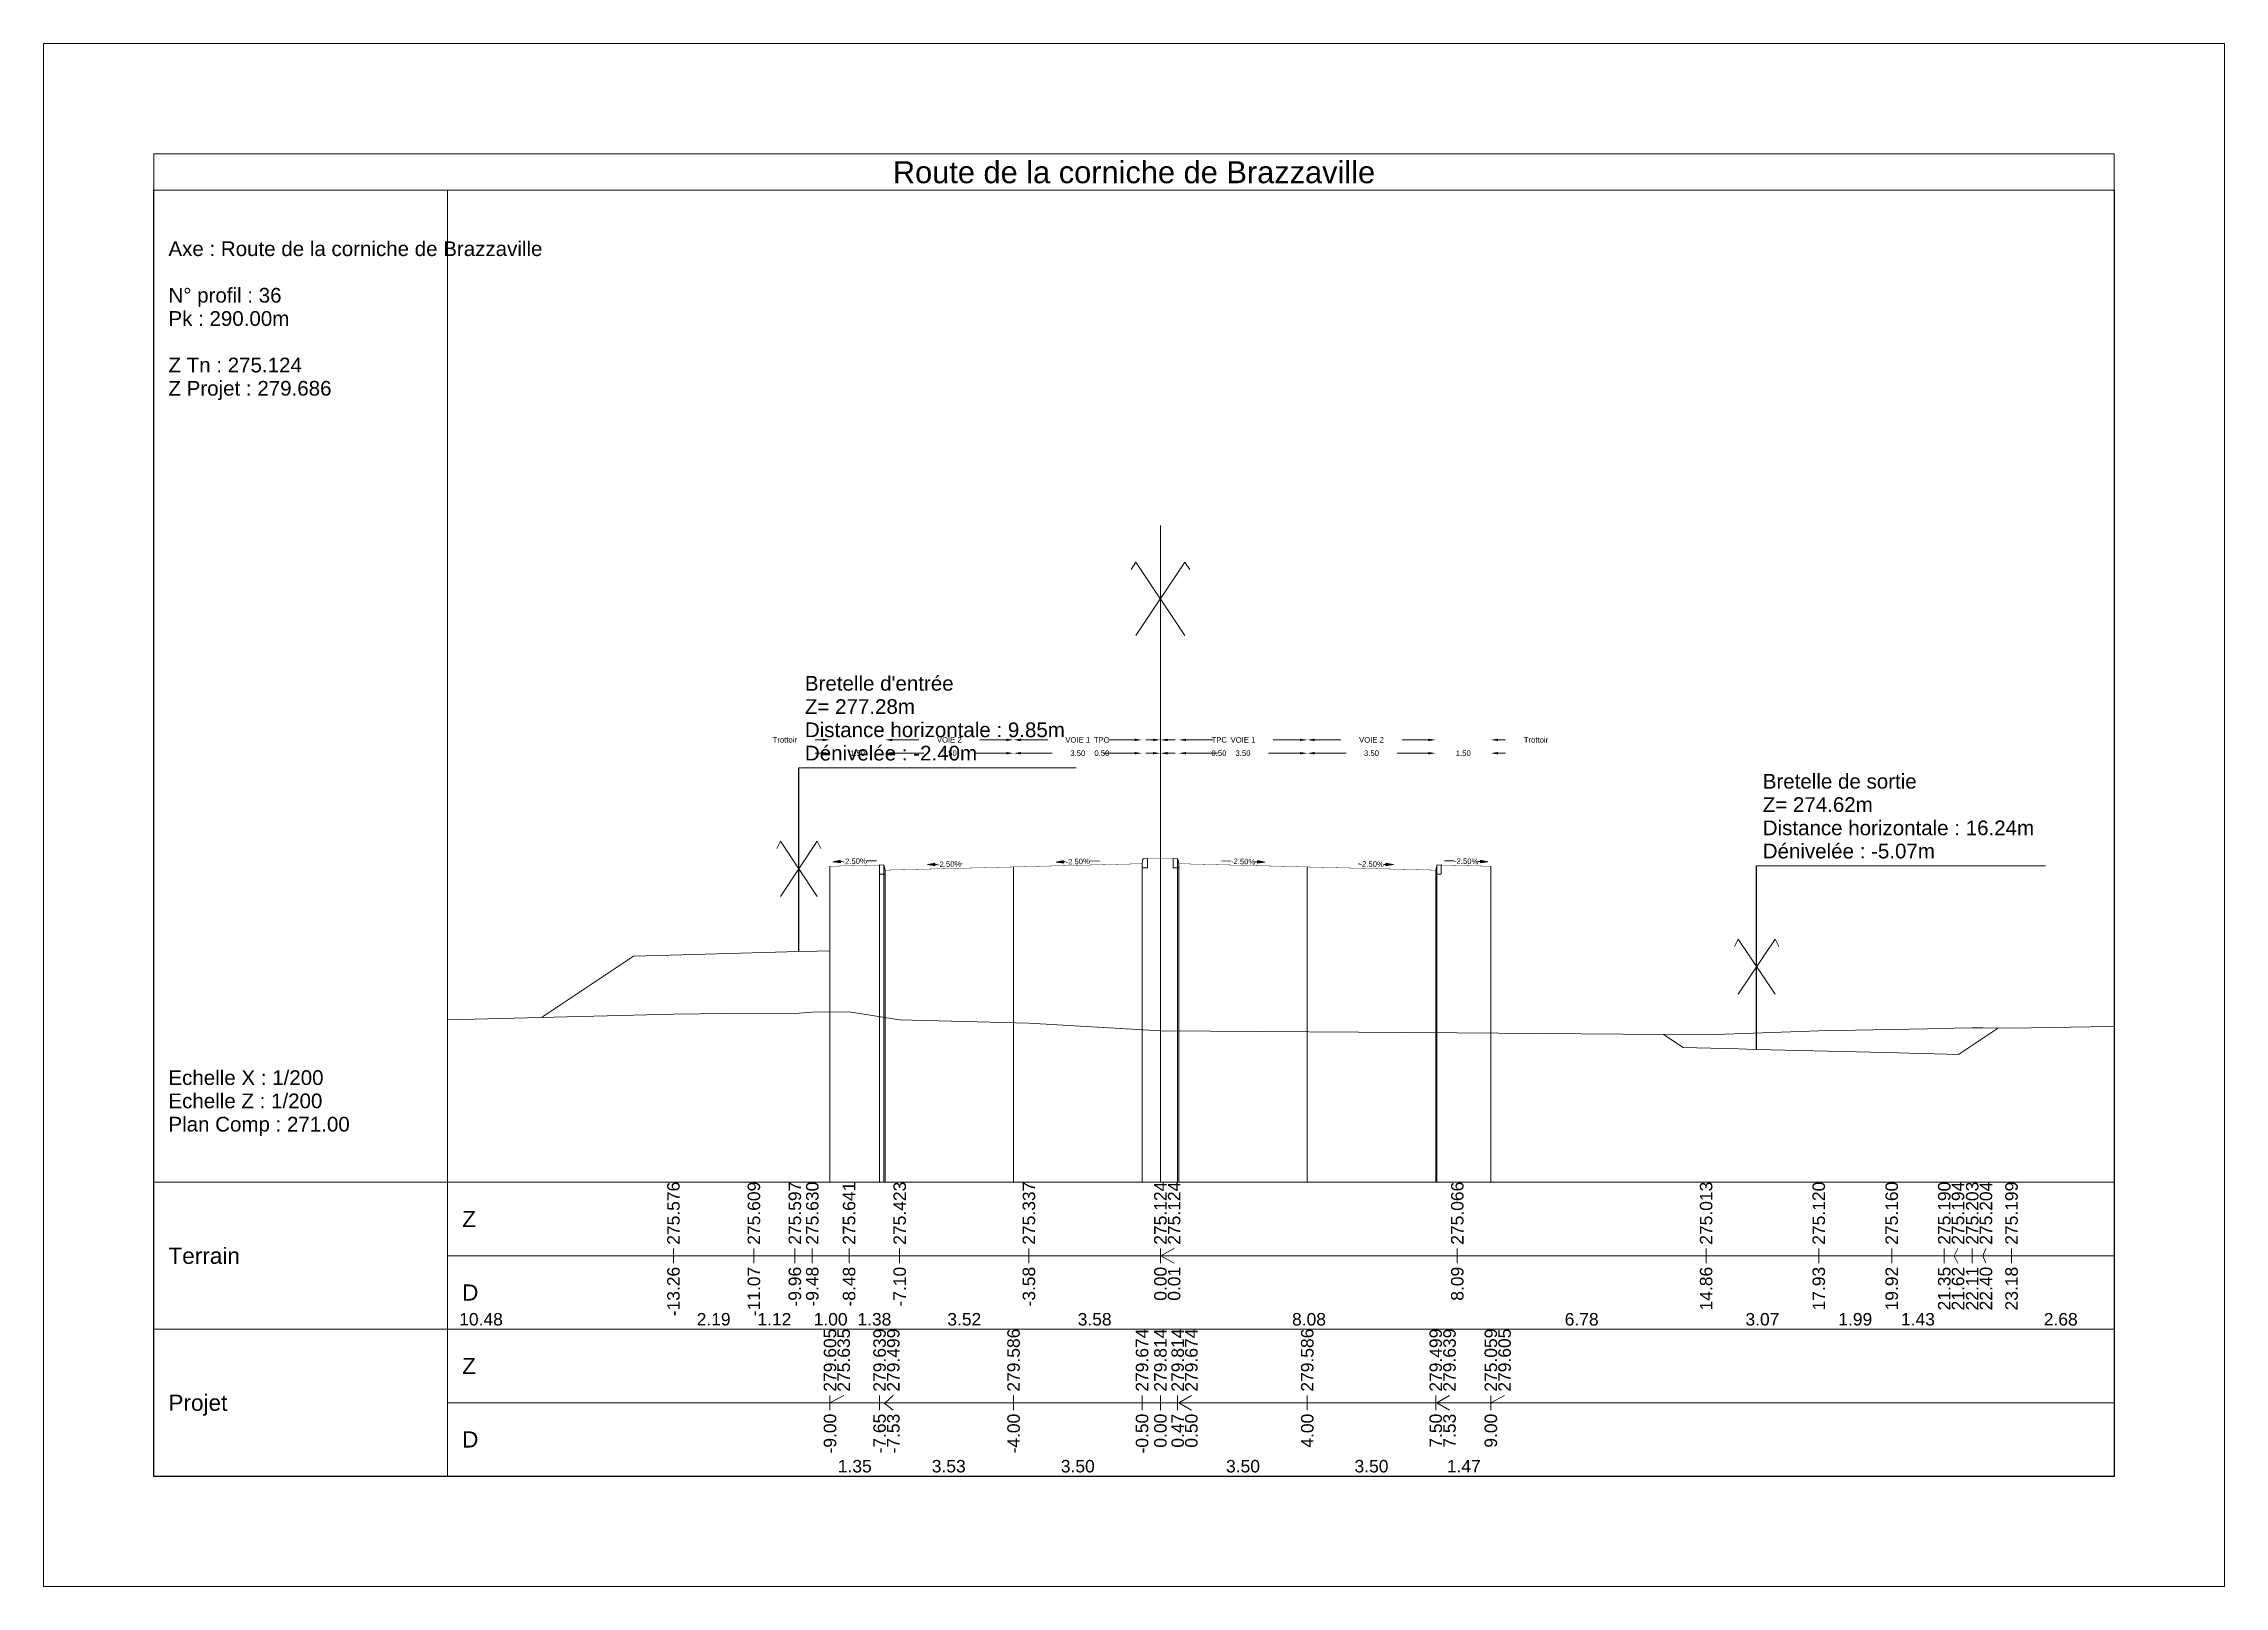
# Model space of a CAD drawing. Extents: x 0 to 74, y -372 to 1003.
# Drawn here: x 0 to 59.4, y 877.2 to 919.2 of the extents above; entities that cross this region are included whole.
import ezdxf
from ezdxf.enums import TextEntityAlignment as Align

# ---------------------------------------------------------------- set-up
doc = ezdxf.new("R2010")
doc.units = 0
doc.header["$LTSCALE"] = 2
doc.header["$PDSIZE"] = -0.004
doc.layers.get('0').update_dxf_attribs({"lineweight": 0})
for name, color, linetype, lineweight in [('Route - Profils type - Content session name', 7, 'Continuous', 0), ('Route - Profils type - PT SC CHAU TROTTOIR', 5, 'Continuous', 0), ('Route - Route de la corniche de Brazzaville - PT - Cadre_P36', 7, 'Continuous', 0), ('Route - Route de la corniche de Brazzaville - PT - Terrain_P36', 5, 'Continuous', 0)]:
    doc.layers.add(name, color=color, linetype=linetype, lineweight=lineweight)
doc.styles.add('CadreTitre', font='arial.ttf', dxfattribs={"height": 0.003})
doc.styles.add('Cotation', font='arial.ttf')
doc.styles.add('CoteHor', font='arial.ttf', dxfattribs={"height": 0.0022})
doc.styles.add('CoteHorA', font='arial.ttf', dxfattribs={"height": 0.0022})
doc.styles.add('CoteTitre', font='arial.ttf', dxfattribs={"height": 0.0017})
doc.styles.add('CoteTitreA', font='arial.ttf', dxfattribs={"height": 0.0017})
doc.styles.add('CoteVert', font='arial.ttf', dxfattribs={"height": 0.0017})
doc.styles.add('CoteVertA', font='arial.ttf', dxfattribs={"height": 0.0017})
doc.styles.add('Multi Axes', font='arial.ttf', dxfattribs={"height": 0.4})
doc.styles.add('ProfilCartouche', font='arial.ttf', dxfattribs={"height": 0.002})
doc.dimstyles.new('BRAZZAVILLE', dxfattribs={"dimtxt": 0.15, "dimasz": 0.2, "dimexe": 0.5, "dimexo": 0.5, "dimgap": 0.5, "dimtad": 0, "dimzin": 0, "dimdsep": 46, "dimtxsty": 'Cotation', "dimsah": 1, "dimcen": 0.1, "dimse1": 1, "dimse2": 1, "dimclrd": 1, "dimclre": 256, "dimclrt": 1, "dimaunit": 2, "dimazin": 0, "dimtfac": 1, "dimtdec": 4, "dimtofl": 0, "dimtmove": 0, "dimatfit": 1, "dimfxl": 1, "dimtolj": 1, "dimtzin": 0, "dimlwd": 0, "dimlwe": 0, "dimarcsym": 0})
doc.dimstyles.get("Standard").update_dxf_attribs({"dimtxt": 0.18, "dimasz": 0.18, "dimexe": 0.18, "dimexo": 0.0625, "dimgap": 0.09, "dimtad": 0, "dimtih": 1, "dimtoh": 1, "dimdec": 4, "dimzin": 0, "dimdsep": 46, "dimtxsty": 'Standard', "dimcen": 0.09, "dimadec": 0, "dimazin": 0, "dimtfac": 1, "dimtdec": 4, "dimtofl": 0, "dimtmove": 0, "dimatfit": 3, "dimfxl": 1, "dimtolj": 1, "dimtzin": 0, "dimarcsym": 0})

msp = doc.modelspace()

# ---------------------------------------------------------------- texts
at = {"color": 7, "style": 'CadreTitre'}
msp.add_text('Route de la corniche de Brazzaville', height=0.6, dxfattribs=at).set_placement((29.7, 915.97), align=Align.TOP_CENTER)
at = {"style": 'ProfilCartouche'}
for s, p in [('Axe : Route de la corniche de Brazzaville', (3.4, 913.587)), ('N° profil : 36', (3.4, 912.32)), ('Pk : 290.00m', (3.4, 911.687)), ('Z Tn : 275.124', (3.4, 910.42)), ('Z Projet : 279.686', (3.4, 909.787)), ('Echelle X : 1/200', (3.4, 891.02)), ('Echelle Z : 1/200', (3.4, 890.387)), ('Plan Comp : 271.00', (3.4, 889.753))]:
    msp.add_text(s, height=0.4, dxfattribs=at).set_placement(p, align=Align.MIDDLE_LEFT)
at = {"layer": 'Route - Route de la corniche de Brazzaville - PT - Cadre_P36', "color": 114, "style": 'CoteVert'}
for s, p in [('275.576', (17.155, 886.47)), ('275.609', (19.346, 886.47)), ('275.597', (20.462, 886.47)), ('275.630', (20.936, 886.47)), ('275.641', (21.939, 886.47)), ('275.423', (23.317, 886.47)), ('275.337', (26.837, 886.47)), ('275.124', (30.419, 886.47)), ('275.124', (30.793, 886.47)), ('275.066', (38.505, 886.47)), ('275.013', (45.283, 886.47)), ('275.120', (48.352, 886.47)), ('275.160', (50.338, 886.47)), ('275.190', (51.769, 886.47)), ('275.194', (52.143, 886.47)), ('275.203', (52.531, 886.47)), ('275.204', (52.905, 886.47)), ('275.199', (53.602, 886.47))]:
    msp.add_text(s, height=0.34, rotation=90, dxfattribs=at).set_placement(p, align=Align.MIDDLE_LEFT)
at = {"layer": 'Route - Route de la corniche de Brazzaville - PT - Cadre_P36', "color": 114, "style": 'CoteHor'}
for s, p in [('Z', (11.4, 887.17)), ('Terrain', (3.4, 886.17)), ('D', (11.4, 885.17))]:
    msp.add_text(s, height=0.44, dxfattribs=at).set_placement(p, align=Align.MIDDLE_LEFT)
at = {"layer": 'Route - Route de la corniche de Brazzaville - PT - Cadre_P36', "color": 114, "style": 'CoteVert'}
for s, p in [('-13.26', (17.155, 885.87)), ('-11.07', (19.346, 885.87)), ('-9.96', (20.462, 885.87)), ('-9.48', (20.936, 885.87)), ('-8.48', (21.939, 885.87)), ('-7.10', (23.317, 885.87)), ('-3.58', (26.837, 885.87)), ('0.00', (30.419, 885.87)), ('0.01', (30.793, 885.87)), ('8.09', (38.505, 885.87)), ('14.86', (45.283, 885.87)), ('17.93', (48.352, 885.87)), ('19.92', (50.338, 885.87)), ('21.35', (51.769, 885.87)), ('21.62', (52.143, 885.87)), ('22.11', (52.531, 885.87)), ('22.40', (52.905, 885.87)), ('23.18', (53.602, 885.87))]:
    msp.add_text(s, height=0.34, rotation=90, dxfattribs=at).set_placement(p, align=Align.MIDDLE_RIGHT)
at = {"layer": 'Route - Route de la corniche de Brazzaville - PT - Cadre_P36', "color": 114, "style": 'CoteTitre'}
for s, p in [('10.48', (11.914, 884.17)), ('2.19', (18.25, 884.17)), ('1.12', (19.904, 884.17)), ('1.00', (21.437, 884.17)), ('1.38', (22.628, 884.17)), ('3.52', (25.077, 884.17)), ('3.58', (28.628, 884.17)), ('8.08', (34.467, 884.17)), ('6.78', (41.894, 884.17)), ('3.07', (46.817, 884.17)), ('1.99', (49.345, 884.17)), ('1.43', (51.053, 884.17)), ('2.68', (54.942, 884.17))]:
    msp.add_text(s, height=0.34, dxfattribs=at).set_placement(p, align=Align.BOTTOM_CENTER)
at = {"layer": 'Route - Route de la corniche de Brazzaville - PT - Cadre_P36', "color": 7, "style": 'CoteVertA'}
for s, p in [('279.605', (21.419, 882.47)), ('275.635', (21.793, 882.47)), ('279.639', (22.769, 882.47)), ('279.499', (23.143, 882.47)), ('279.586', (26.419, 882.47)), ('279.674', (29.919, 882.47)), ('279.814', (30.419, 882.47)), ('279.814', (30.889, 882.47)), ('279.674', (31.263, 882.47)), ('279.586', (34.419, 882.47)), ('279.499', (37.919, 882.47)), ('279.639', (38.293, 882.47)), ('275.059', (39.419, 882.47)), ('279.605', (39.793, 882.47))]:
    msp.add_text(s, height=0.34, rotation=90, dxfattribs=at).set_placement(p, align=Align.MIDDLE_LEFT)
at = {"layer": 'Route - Route de la corniche de Brazzaville - PT - Cadre_P36', "color": 7, "style": 'CoteHorA'}
for s, p in [('Z', (11.4, 883.17)), ('Projet', (3.4, 882.17)), ('D', (11.4, 881.17))]:
    msp.add_text(s, height=0.44, dxfattribs=at).set_placement(p, align=Align.MIDDLE_LEFT)
at = {"layer": 'Route - Route de la corniche de Brazzaville - PT - Cadre_P36', "color": 7, "style": 'CoteVertA'}
for s, p in [('-9.00', (21.419, 881.87)), ('-7.65', (22.769, 881.87)), ('-7.53', (23.143, 881.87)), ('-4.00', (26.419, 881.87)), ('-0.50', (29.919, 881.87)), ('0.00', (30.419, 881.87)), ('0.47', (30.889, 881.87)), ('0.50', (31.263, 881.87)), ('4.00', (34.419, 881.87)), ('7.50', (37.919, 881.87)), ('7.53', (38.293, 881.87)), ('9.00', (39.419, 881.87))]:
    msp.add_text(s, height=0.34, rotation=90, dxfattribs=at).set_placement(p, align=Align.MIDDLE_RIGHT)
at = {"layer": 'Route - Route de la corniche de Brazzaville - PT - Cadre_P36', "color": 7, "style": 'CoteTitreA'}
for s, p in [('1.35', (22.094, 880.17)), ('3.53', (24.654, 880.17)), ('3.50', (28.169, 880.17)), ('3.50', (32.669, 880.17)), ('3.50', (36.169, 880.17)), ('1.47', (38.684, 880.17))]:
    msp.add_text(s, height=0.34, dxfattribs=at).set_placement(p, align=Align.BOTTOM_CENTER)

# ---------------------------------------------------------------- blocks, each defined once
blk = doc.blocks.new('*D51')
at = {"layer": 'Defpoints', "color": 0, "transparency": 16777216}
for p in [(29.919, 899.856), (29.919, 899.852), (30.419, 896.856)]:
    blk.add_point(p, dxfattribs=at)
at = {"layer": 'Route - Profils type - PT SC CHAU TROTTOIR', "color": 1, "lineweight": 0, "transparency": 16777216}
for p, q in [((29.719, 899.852), (29.519, 899.852)), ((30.619, 899.852), (30.819, 899.852))]:
    blk.add_line(p, q, dxfattribs=at)
at = {"layer": 'Route - Profils type - PT SC CHAU TROTTOIR', "color": 1, "transparency": 16777216}
for points in [[(29.719, 899.885), (29.719, 899.819), (29.919, 899.852)], [(30.619, 899.885), (30.619, 899.819), (30.419, 899.852)]]:
    blk.add_solid(points, dxfattribs=at)
at = {"layer": 'Route - Profils type - PT SC CHAU TROTTOIR', "color": 1, "transparency": 16777216, "insert": (28.825, 899.852), "char_height": 0.15, "attachment_point": 5, "style": 'Cotation'}
blk.add_mtext('\\A1;0.50', dxfattribs=at)
blk = doc.blocks.new('*D52')
at = {"layer": 'Defpoints', "color": 0, "transparency": 16777216}
for p in [(26.419, 899.856), (26.419, 899.852), (29.919, 899.856)]:
    blk.add_point(p, dxfattribs=at)
at = {"layer": 'Route - Profils type - PT SC CHAU TROTTOIR', "color": 1, "lineweight": 0, "transparency": 16777216}
for p, q in [((26.619, 899.852), (27.475, 899.852)), ((29.719, 899.852), (28.864, 899.852))]:
    blk.add_line(p, q, dxfattribs=at)
at = {"layer": 'Route - Profils type - PT SC CHAU TROTTOIR', "color": 1, "transparency": 16777216}
for points in [[(26.619, 899.885), (26.619, 899.819), (26.419, 899.852)], [(29.719, 899.885), (29.719, 899.819), (29.919, 899.852)]]:
    blk.add_solid(points, dxfattribs=at)
at = {"layer": 'Route - Profils type - PT SC CHAU TROTTOIR', "color": 1, "transparency": 16777216, "insert": (28.169, 899.852), "char_height": 0.15, "attachment_point": 5, "style": 'Cotation'}
blk.add_mtext('\\A1;3.50', dxfattribs=at)
blk = doc.blocks.new('*D53')
at = {"layer": 'Defpoints', "color": 0, "transparency": 16777216}
for p in [(22.919, 899.856), (22.919, 899.852), (26.419, 899.856)]:
    blk.add_point(p, dxfattribs=at)
at = {"layer": 'Route - Profils type - PT SC CHAU TROTTOIR', "color": 1, "lineweight": 0, "transparency": 16777216}
for p, q in [((23.119, 899.852), (23.975, 899.852)), ((26.219, 899.852), (25.364, 899.852))]:
    blk.add_line(p, q, dxfattribs=at)
at = {"layer": 'Route - Profils type - PT SC CHAU TROTTOIR', "color": 1, "transparency": 16777216}
for points in [[(23.119, 899.885), (23.119, 899.819), (22.919, 899.852)], [(26.219, 899.885), (26.219, 899.819), (26.419, 899.852)]]:
    blk.add_solid(points, dxfattribs=at)
at = {"layer": 'Route - Profils type - PT SC CHAU TROTTOIR', "color": 1, "transparency": 16777216, "insert": (24.669, 899.852), "char_height": 0.15, "attachment_point": 5, "style": 'Cotation'}
blk.add_mtext('\\A1;3.50', dxfattribs=at)
blk = doc.blocks.new('*D54')
at = {"layer": 'Defpoints', "color": 0, "transparency": 16777216}
for p in [(21.419, 899.856), (21.419, 899.852), (22.919, 899.856)]:
    blk.add_point(p, dxfattribs=at)
at = {"layer": 'Route - Profils type - PT SC CHAU TROTTOIR', "color": 1, "lineweight": 0, "transparency": 16777216}
for p, q in [((21.219, 899.852), (21.019, 899.852)), ((23.119, 899.852), (23.319, 899.852))]:
    blk.add_line(p, q, dxfattribs=at)
at = {"layer": 'Route - Profils type - PT SC CHAU TROTTOIR', "color": 1, "transparency": 16777216}
for points in [[(21.219, 899.885), (21.219, 899.819), (21.419, 899.852)], [(23.119, 899.885), (23.119, 899.819), (22.919, 899.852)]]:
    blk.add_solid(points, dxfattribs=at)
at = {"layer": 'Route - Profils type - PT SC CHAU TROTTOIR', "color": 1, "transparency": 16777216, "insert": (22.169, 899.852), "char_height": 0.15, "attachment_point": 5, "style": 'Cotation'}
blk.add_mtext('\\A1;1.50', dxfattribs=at)
blk = doc.blocks.new('*D55')
at = {"layer": 'Defpoints', "color": 0, "transparency": 16777216}
for p in [(29.919, 900.215), (29.919, 899.656), (30.419, 896.856)]:
    blk.add_point(p, dxfattribs=at)
at = {"layer": 'Route - Profils type - PT SC CHAU TROTTOIR', "color": 1, "lineweight": 0, "transparency": 16777216}
for p, q in [((29.719, 900.215), (29.519, 900.215)), ((30.619, 900.215), (30.819, 900.215))]:
    blk.add_line(p, q, dxfattribs=at)
at = {"layer": 'Route - Profils type - PT SC CHAU TROTTOIR', "color": 1, "transparency": 16777216}
for points in [[(29.719, 900.249), (29.719, 900.182), (29.919, 900.215)], [(30.619, 900.249), (30.619, 900.182), (30.419, 900.215)]]:
    blk.add_solid(points, dxfattribs=at)
at = {"layer": 'Route - Profils type - PT SC CHAU TROTTOIR', "color": 1, "transparency": 16777216, "insert": (28.816, 900.215), "char_height": 0.15, "attachment_point": 5, "style": 'Cotation'}
blk.add_mtext('\\A1;TPC', dxfattribs=at)
blk = doc.blocks.new('*D56')
at = {"layer": 'Defpoints', "color": 0, "transparency": 16777216}
for p in [(26.419, 900.215), (26.419, 899.856), (29.919, 899.656)]:
    blk.add_point(p, dxfattribs=at)
at = {"layer": 'Route - Profils type - PT SC CHAU TROTTOIR', "color": 1, "lineweight": 0, "transparency": 16777216}
for p, q in [((26.619, 900.215), (27.351, 900.215)), ((29.719, 900.215), (28.987, 900.215))]:
    blk.add_line(p, q, dxfattribs=at)
at = {"layer": 'Route - Profils type - PT SC CHAU TROTTOIR', "color": 1, "transparency": 16777216}
for points in [[(26.619, 900.249), (26.619, 900.182), (26.419, 900.215)], [(29.719, 900.249), (29.719, 900.182), (29.919, 900.215)]]:
    blk.add_solid(points, dxfattribs=at)
at = {"layer": 'Route - Profils type - PT SC CHAU TROTTOIR', "color": 1, "transparency": 16777216, "insert": (28.169, 900.215), "char_height": 0.15, "attachment_point": 5, "style": 'Cotation'}
blk.add_mtext('\\A1;VOIE 1', dxfattribs=at)
blk = doc.blocks.new('*D57')
at = {"layer": 'Defpoints', "color": 0, "transparency": 16777216}
for p in [(22.919, 900.215), (22.919, 899.856), (26.419, 899.856)]:
    blk.add_point(p, dxfattribs=at)
at = {"layer": 'Route - Profils type - PT SC CHAU TROTTOIR', "color": 1, "lineweight": 0, "transparency": 16777216}
for p, q in [((23.119, 900.215), (23.838, 900.215)), ((26.219, 900.215), (25.501, 900.215))]:
    blk.add_line(p, q, dxfattribs=at)
at = {"layer": 'Route - Profils type - PT SC CHAU TROTTOIR', "color": 1, "transparency": 16777216}
for points in [[(23.119, 900.249), (23.119, 900.182), (22.919, 900.215)], [(26.219, 900.249), (26.219, 900.182), (26.419, 900.215)]]:
    blk.add_solid(points, dxfattribs=at)
at = {"layer": 'Route - Profils type - PT SC CHAU TROTTOIR', "color": 1, "transparency": 16777216, "insert": (24.669, 900.215), "char_height": 0.15, "attachment_point": 5, "style": 'Cotation'}
blk.add_mtext('\\A1;VOIE 2', dxfattribs=at)
blk = doc.blocks.new('*D58')
at = {"layer": 'Defpoints', "color": 0, "transparency": 16777216}
for p in [(21.419, 900.215), (21.419, 899.856), (22.919, 899.856)]:
    blk.add_point(p, dxfattribs=at)
at = {"layer": 'Route - Profils type - PT SC CHAU TROTTOIR', "color": 1, "lineweight": 0, "transparency": 16777216}
for p, q in [((21.219, 900.215), (21.019, 900.215)), ((23.119, 900.215), (23.319, 900.215))]:
    blk.add_line(p, q, dxfattribs=at)
at = {"layer": 'Route - Profils type - PT SC CHAU TROTTOIR', "color": 1, "transparency": 16777216}
for points in [[(21.219, 900.249), (21.219, 900.182), (21.419, 900.215)], [(23.119, 900.249), (23.119, 900.182), (22.919, 900.215)]]:
    blk.add_solid(points, dxfattribs=at)
at = {"layer": 'Route - Profils type - PT SC CHAU TROTTOIR', "color": 1, "transparency": 16777216, "insert": (20.189, 900.215), "char_height": 0.15, "attachment_point": 5, "style": 'Cotation'}
blk.add_mtext('\\A1;Trottoir', dxfattribs=at)
blk = doc.blocks.new('MENSURA_COTEPENTE_17')
at = {"layer": 'Route - Profils type - PT SC CHAU TROTTOIR', "linetype": 'Continuous', "lineweight": 0}
blk.add_hatch(color=1, dxfattribs=at).paths.add_polyline_path([(0.13888, -0.32155), (0.13788, -0.3214), (0.13887, -0.3212)])
at = {"layer": 'Route - Profils type - PT SC CHAU TROTTOIR', "color": 1, "linetype": 'Continuous', "lineweight": 0}
for p, q in [((0.13888, -0.32137), (0.13918, -0.32137)), ((0.14249, -0.32128), (0.14379, -0.32125))]:
    blk.add_line(p, q, dxfattribs=at)
at = {"layer": 'Route - Profils type - PT SC CHAU TROTTOIR', "color": 1, "linetype": 'Continuous', "lineweight": 0, "flags": 128}
blk.add_lwpolyline([(0.13888, -0.32155), (0.13788, -0.3214), (0.13887, -0.3212), (0.13888, -0.32155)], close=True, dxfattribs=at)
at = {"layer": 'Route - Profils type - PT SC CHAU TROTTOIR', "color": 1, "style": 'Cotation'}
blk.add_text('-2.50%', height=0.00075, rotation=-358.5679, dxfattribs=at).set_placement((0.14083, -0.32133), align=Align.MIDDLE_CENTER)
blk = doc.blocks.new('MENSURA_COTEPENTE_18')
at = {"layer": 'Route - Profils type - PT SC CHAU TROTTOIR', "linetype": 'Continuous', "lineweight": 0}
blk.add_hatch(color=1, dxfattribs=at).paths.add_polyline_path([(0.12138, -0.3219), (0.12038, -0.32175), (0.12137, -0.32155)])
at = {"layer": 'Route - Profils type - PT SC CHAU TROTTOIR', "color": 1, "linetype": 'Continuous', "lineweight": 0}
for p, q in [((0.12138, -0.32173), (0.12168, -0.32172)), ((0.12499, -0.32164), (0.12512, -0.32163))]:
    blk.add_line(p, q, dxfattribs=at)
at = {"layer": 'Route - Profils type - PT SC CHAU TROTTOIR', "color": 1, "linetype": 'Continuous', "lineweight": 0, "flags": 128}
blk.add_lwpolyline([(0.12138, -0.3219), (0.12038, -0.32175), (0.12137, -0.32155), (0.12138, -0.3219)], close=True, dxfattribs=at)
at = {"layer": 'Route - Profils type - PT SC CHAU TROTTOIR', "color": 1, "style": 'Cotation'}
blk.add_text('-2.50%', height=0.00075, rotation=-358.5679, dxfattribs=at).set_placement((0.12333, -0.32168), align=Align.MIDDLE_CENTER)
blk = doc.blocks.new('MENSURA_COTEPENTE_19')
at = {"layer": 'Route - Profils type - PT SC CHAU TROTTOIR', "linetype": 'Continuous', "lineweight": 0}
blk.add_hatch(color=1, dxfattribs=at).paths.add_polyline_path([(0.10851, -0.32152), (0.1075, -0.32137), (0.1085, -0.32117)])
at = {"layer": 'Route - Profils type - PT SC CHAU TROTTOIR', "color": 1, "linetype": 'Continuous', "lineweight": 0}
for p, q in [((0.1085, -0.32134), (0.1088, -0.32134)), ((0.11211, -0.32125), (0.11341, -0.32122))]:
    blk.add_line(p, q, dxfattribs=at)
at = {"layer": 'Route - Profils type - PT SC CHAU TROTTOIR', "color": 1, "linetype": 'Continuous', "lineweight": 0, "flags": 128}
blk.add_lwpolyline([(0.10851, -0.32152), (0.1075, -0.32137), (0.1085, -0.32117), (0.10851, -0.32152)], close=True, dxfattribs=at)
at = {"layer": 'Route - Profils type - PT SC CHAU TROTTOIR', "color": 1, "style": 'Cotation'}
blk.add_text('-2.50%', height=0.00075, rotation=-358.5679, dxfattribs=at).set_placement((0.11046, -0.32129), align=Align.MIDDLE_CENTER)
blk = doc.blocks.new('T2__mirroredMSX', base_point=(-6.713, 11.473))
at = {"linetype": 'Continuous', "flags": 128}
blk.add_lwpolyline([(-6.837, 11.703), (-6.863, 11.583), (-6.863, 11.473), (-6.713, 11.473), (-6.713, 11.723), (-6.818, 11.719, 0.339869)], format="xyb", close=True, dxfattribs=at)
blk = doc.blocks.new('T2', base_point=(-6.713, 11.473))
at = {"linetype": 'Continuous', "flags": 128}
blk.add_lwpolyline([(-6.837, 11.703), (-6.863, 11.583), (-6.863, 11.473), (-6.713, 11.473), (-6.713, 11.723), (-6.818, 11.719, 0.339869)], format="xyb", close=True, dxfattribs=at)
blk = doc.blocks.new('*D62')
at = {"layer": 'Defpoints', "color": 0, "transparency": 16777216}
for p in [(30.919, 899.856), (30.919, 899.852), (30.419, 896.856)]:
    blk.add_point(p, dxfattribs=at)
at = {"layer": 'Route - Profils type - PT SC CHAU TROTTOIR', "color": 1, "lineweight": 0, "transparency": 16777216}
for p, q in [((30.219, 899.852), (30.019, 899.852)), ((31.119, 899.852), (31.319, 899.852))]:
    blk.add_line(p, q, dxfattribs=at)
at = {"layer": 'Route - Profils type - PT SC CHAU TROTTOIR', "color": 1, "transparency": 16777216}
for points in [[(30.219, 899.885), (30.219, 899.819), (30.419, 899.852)], [(31.119, 899.885), (31.119, 899.819), (30.919, 899.852)]]:
    blk.add_solid(points, dxfattribs=at)
at = {"layer": 'Route - Profils type - PT SC CHAU TROTTOIR', "color": 1, "transparency": 16777216, "insert": (32.014, 899.852), "char_height": 0.15, "attachment_point": 5, "style": 'Cotation'}
blk.add_mtext('\\A1;0.50', dxfattribs=at)
blk = doc.blocks.new('*D63')
at = {"layer": 'Defpoints', "color": 0, "transparency": 16777216}
for p in [(30.919, 899.856), (34.419, 899.856), (34.419, 899.852)]:
    blk.add_point(p, dxfattribs=at)
at = {"layer": 'Route - Profils type - PT SC CHAU TROTTOIR', "color": 1, "lineweight": 0, "transparency": 16777216}
for p, q in [((31.119, 899.852), (31.975, 899.852)), ((34.219, 899.852), (33.364, 899.852))]:
    blk.add_line(p, q, dxfattribs=at)
at = {"layer": 'Route - Profils type - PT SC CHAU TROTTOIR', "color": 1, "transparency": 16777216}
for points in [[(31.119, 899.885), (31.119, 899.819), (30.919, 899.852)], [(34.219, 899.885), (34.219, 899.819), (34.419, 899.852)]]:
    blk.add_solid(points, dxfattribs=at)
at = {"layer": 'Route - Profils type - PT SC CHAU TROTTOIR', "color": 1, "transparency": 16777216, "insert": (32.669, 899.852), "char_height": 0.15, "attachment_point": 5, "style": 'Cotation'}
blk.add_mtext('\\A1;3.50', dxfattribs=at)
blk = doc.blocks.new('*D64')
at = {"layer": 'Defpoints', "color": 0, "transparency": 16777216}
for p in [(34.419, 899.856), (37.919, 899.856), (37.919, 899.852)]:
    blk.add_point(p, dxfattribs=at)
at = {"layer": 'Route - Profils type - PT SC CHAU TROTTOIR', "color": 1, "lineweight": 0, "transparency": 16777216}
for p, q in [((34.619, 899.852), (35.475, 899.852)), ((37.719, 899.852), (36.864, 899.852))]:
    blk.add_line(p, q, dxfattribs=at)
at = {"layer": 'Route - Profils type - PT SC CHAU TROTTOIR', "color": 1, "transparency": 16777216}
for points in [[(34.619, 899.885), (34.619, 899.819), (34.419, 899.852)], [(37.719, 899.885), (37.719, 899.819), (37.919, 899.852)]]:
    blk.add_solid(points, dxfattribs=at)
at = {"layer": 'Route - Profils type - PT SC CHAU TROTTOIR', "color": 1, "transparency": 16777216, "insert": (36.169, 899.852), "char_height": 0.15, "attachment_point": 5, "style": 'Cotation'}
blk.add_mtext('\\A1;3.50', dxfattribs=at)
blk = doc.blocks.new('*D65')
at = {"layer": 'Defpoints', "color": 0, "transparency": 16777216}
for p in [(37.919, 899.856), (39.419, 899.856), (39.419, 899.852)]:
    blk.add_point(p, dxfattribs=at)
at = {"layer": 'Route - Profils type - PT SC CHAU TROTTOIR', "color": 1, "lineweight": 0, "transparency": 16777216}
for p, q in [((37.719, 899.852), (37.519, 899.852)), ((39.619, 899.852), (39.819, 899.852))]:
    blk.add_line(p, q, dxfattribs=at)
at = {"layer": 'Route - Profils type - PT SC CHAU TROTTOIR', "color": 1, "transparency": 16777216}
for points in [[(37.719, 899.885), (37.719, 899.819), (37.919, 899.852)], [(39.619, 899.885), (39.619, 899.819), (39.419, 899.852)]]:
    blk.add_solid(points, dxfattribs=at)
at = {"layer": 'Route - Profils type - PT SC CHAU TROTTOIR', "color": 1, "transparency": 16777216, "insert": (38.669, 899.852), "char_height": 0.15, "attachment_point": 5, "style": 'Cotation'}
blk.add_mtext('\\A1;1.50', dxfattribs=at)
blk = doc.blocks.new('*D66')
at = {"layer": 'Defpoints', "color": 0, "transparency": 16777216}
for p in [(30.919, 900.215), (30.919, 899.656), (30.419, 896.856)]:
    blk.add_point(p, dxfattribs=at)
at = {"layer": 'Route - Profils type - PT SC CHAU TROTTOIR', "color": 1, "lineweight": 0, "transparency": 16777216}
for p, q in [((30.219, 900.215), (30.019, 900.215)), ((31.119, 900.215), (31.319, 900.215))]:
    blk.add_line(p, q, dxfattribs=at)
at = {"layer": 'Route - Profils type - PT SC CHAU TROTTOIR', "color": 1, "transparency": 16777216}
for points in [[(30.219, 900.249), (30.219, 900.182), (30.419, 900.215)], [(31.119, 900.249), (31.119, 900.182), (30.919, 900.215)]]:
    blk.add_solid(points, dxfattribs=at)
at = {"layer": 'Route - Profils type - PT SC CHAU TROTTOIR', "color": 1, "transparency": 16777216, "insert": (32.022, 900.215), "char_height": 0.15, "attachment_point": 5, "style": 'Cotation'}
blk.add_mtext('\\A1;TPC', dxfattribs=at)
blk = doc.blocks.new('*D67')
at = {"layer": 'Defpoints', "color": 0, "transparency": 16777216}
for p in [(34.419, 900.215), (30.919, 899.656), (34.419, 899.856)]:
    blk.add_point(p, dxfattribs=at)
at = {"layer": 'Route - Profils type - PT SC CHAU TROTTOIR', "color": 1, "lineweight": 0, "transparency": 16777216}
for p, q in [((31.119, 900.215), (31.851, 900.215)), ((34.219, 900.215), (33.487, 900.215))]:
    blk.add_line(p, q, dxfattribs=at)
at = {"layer": 'Route - Profils type - PT SC CHAU TROTTOIR', "color": 1, "transparency": 16777216}
for points in [[(31.119, 900.249), (31.119, 900.182), (30.919, 900.215)], [(34.219, 900.249), (34.219, 900.182), (34.419, 900.215)]]:
    blk.add_solid(points, dxfattribs=at)
at = {"layer": 'Route - Profils type - PT SC CHAU TROTTOIR', "color": 1, "transparency": 16777216, "insert": (32.669, 900.215), "char_height": 0.15, "attachment_point": 5, "style": 'Cotation'}
blk.add_mtext('\\A1;VOIE 1', dxfattribs=at)
blk = doc.blocks.new('*D68')
at = {"layer": 'Defpoints', "color": 0, "transparency": 16777216}
for p in [(37.919, 900.215), (34.419, 899.856), (37.919, 899.856)]:
    blk.add_point(p, dxfattribs=at)
at = {"layer": 'Route - Profils type - PT SC CHAU TROTTOIR', "color": 1, "lineweight": 0, "transparency": 16777216}
for p, q in [((34.619, 900.215), (35.338, 900.215)), ((37.719, 900.215), (37.001, 900.215))]:
    blk.add_line(p, q, dxfattribs=at)
at = {"layer": 'Route - Profils type - PT SC CHAU TROTTOIR', "color": 1, "transparency": 16777216}
for points in [[(34.619, 900.249), (34.619, 900.182), (34.419, 900.215)], [(37.719, 900.249), (37.719, 900.182), (37.919, 900.215)]]:
    blk.add_solid(points, dxfattribs=at)
at = {"layer": 'Route - Profils type - PT SC CHAU TROTTOIR', "color": 1, "transparency": 16777216, "insert": (36.169, 900.215), "char_height": 0.15, "attachment_point": 5, "style": 'Cotation'}
blk.add_mtext('\\A1;VOIE 2', dxfattribs=at)
blk = doc.blocks.new('*D69')
at = {"layer": 'Defpoints', "color": 0, "transparency": 16777216}
for p in [(39.419, 900.215), (37.919, 899.856), (39.419, 899.856)]:
    blk.add_point(p, dxfattribs=at)
at = {"layer": 'Route - Profils type - PT SC CHAU TROTTOIR', "color": 1, "lineweight": 0, "transparency": 16777216}
for p, q in [((37.719, 900.215), (37.519, 900.215)), ((39.619, 900.215), (39.819, 900.215))]:
    blk.add_line(p, q, dxfattribs=at)
at = {"layer": 'Route - Profils type - PT SC CHAU TROTTOIR', "color": 1, "transparency": 16777216}
for points in [[(37.719, 900.249), (37.719, 900.182), (37.919, 900.215)], [(39.619, 900.249), (39.619, 900.182), (39.419, 900.215)]]:
    blk.add_solid(points, dxfattribs=at)
at = {"layer": 'Route - Profils type - PT SC CHAU TROTTOIR', "color": 1, "transparency": 16777216, "insert": (40.65, 900.215), "char_height": 0.15, "attachment_point": 5, "style": 'Cotation'}
blk.add_mtext('\\A1;Trottoir', dxfattribs=at)
blk = doc.blocks.new('MENSURA_COTEPENTE_20')
at = {"layer": 'Route - Profils type - PT SC CHAU TROTTOIR', "linetype": 'Continuous', "lineweight": 0}
blk.add_hatch(color=1, dxfattribs=at).paths.add_polyline_path([(0.16531, -0.32155), (0.16632, -0.3214), (0.16532, -0.3212)])
at = {"layer": 'Route - Profils type - PT SC CHAU TROTTOIR', "color": 1, "linetype": 'Continuous', "lineweight": 0}
for p, q in [((0.1617, -0.32128), (0.1604, -0.32125)), ((0.16532, -0.32137), (0.16502, -0.32137))]:
    blk.add_line(p, q, dxfattribs=at)
at = {"layer": 'Route - Profils type - PT SC CHAU TROTTOIR', "color": 1, "linetype": 'Continuous', "lineweight": 0, "flags": 128}
blk.add_lwpolyline([(0.16531, -0.32155), (0.16632, -0.3214), (0.16532, -0.3212), (0.16531, -0.32155)], close=True, dxfattribs=at)
at = {"layer": 'Route - Profils type - PT SC CHAU TROTTOIR', "color": 1, "style": 'Cotation'}
blk.add_text('-2.50%', height=0.00075, rotation=358.5679, dxfattribs=at).set_placement((0.16336, -0.32133), align=Align.MIDDLE_CENTER)
blk = doc.blocks.new('MENSURA_COTEPENTE_21')
at = {"layer": 'Route - Profils type - PT SC CHAU TROTTOIR', "linetype": 'Continuous', "lineweight": 0}
blk.add_hatch(color=1, dxfattribs=at).paths.add_polyline_path([(0.18281, -0.3219), (0.18382, -0.32175), (0.18282, -0.32155)])
at = {"layer": 'Route - Profils type - PT SC CHAU TROTTOIR', "color": 1, "linetype": 'Continuous', "lineweight": 0}
for p, q in [((0.17921, -0.32164), (0.17907, -0.32163)), ((0.18282, -0.32173), (0.18252, -0.32172))]:
    blk.add_line(p, q, dxfattribs=at)
at = {"layer": 'Route - Profils type - PT SC CHAU TROTTOIR', "color": 1, "linetype": 'Continuous', "lineweight": 0, "flags": 128}
blk.add_lwpolyline([(0.18281, -0.3219), (0.18382, -0.32175), (0.18282, -0.32155), (0.18281, -0.3219)], close=True, dxfattribs=at)
at = {"layer": 'Route - Profils type - PT SC CHAU TROTTOIR', "color": 1, "style": 'Cotation'}
blk.add_text('-2.50%', height=0.00075, rotation=358.5679, dxfattribs=at).set_placement((0.18086, -0.32168), align=Align.MIDDLE_CENTER)
blk = doc.blocks.new('MENSURA_COTEPENTE_22')
at = {"layer": 'Route - Profils type - PT SC CHAU TROTTOIR', "linetype": 'Continuous', "lineweight": 0}
blk.add_hatch(color=1, dxfattribs=at).paths.add_polyline_path([(0.19569, -0.32152), (0.19669, -0.32137), (0.1957, -0.32117)])
at = {"layer": 'Route - Profils type - PT SC CHAU TROTTOIR', "color": 1, "linetype": 'Continuous', "lineweight": 0}
for p, q in [((0.19208, -0.32125), (0.19078, -0.32122)), ((0.19569, -0.32134), (0.19539, -0.32134))]:
    blk.add_line(p, q, dxfattribs=at)
at = {"layer": 'Route - Profils type - PT SC CHAU TROTTOIR', "color": 1, "linetype": 'Continuous', "lineweight": 0, "flags": 128}
blk.add_lwpolyline([(0.19569, -0.32152), (0.19669, -0.32137), (0.1957, -0.32117), (0.19569, -0.32152)], close=True, dxfattribs=at)
at = {"layer": 'Route - Profils type - PT SC CHAU TROTTOIR', "color": 1, "style": 'Cotation'}
blk.add_text('-2.50%', height=0.00075, rotation=358.5679, dxfattribs=at).set_placement((0.19374, -0.32129), align=Align.MIDDLE_CENTER)
blk = doc.blocks.new('MENSURA_LEADER23', base_point=(0.2333, -0.32191))
at = {"layer": 'Route - Profils type - Content session name'}
blk.add_line((0.2333, -0.32191), (0.27264, -0.32191), dxfattribs=at)
at = {"layer": 'Route - Profils type - Content session name', "style": 'Multi Axes'}
for s, p in [('Bretelle de sortie', (0.23413, -0.30941)), ('Z= 274.62m', (0.23413, -0.31258)), ('Distance horizontale : 16.24m', (0.23413, -0.31575)), ('Dénivelée : -5.07m', (0.23413, -0.31891))]:
    blk.add_text(s, height=0.002, dxfattribs=at).set_placement(p, align=Align.TOP_LEFT)
blk = doc.blocks.new('MENSURA_LEADER24', base_point=(0.10285, -0.30858))
at = {"layer": 'Route - Profils type - Content session name'}
blk.add_line((0.10285, -0.30858), (0.14063, -0.30858), dxfattribs=at)
at = {"layer": 'Route - Profils type - Content session name', "style": 'Multi Axes'}
for s, p in [("Bretelle d'entrée", (0.10368, -0.29608)), ('Z= 277.28m', (0.10368, -0.29924)), ('Distance horizontale : 9.85m', (0.10368, -0.30241)), ('Dénivelée : -2.40m', (0.10368, -0.30558))]:
    blk.add_text(s, height=0.002, dxfattribs=at).set_placement(p, align=Align.TOP_LEFT)

# ---------------------------------------------------------------- dimensions: what is measured, and where the dimension line sits
at = {"layer": 'Route - Profils type - PT SC CHAU TROTTOIR'}
for base, p1, p2, text, picture, middle in [((21.419, 900.215), (22.919, 899.856), (21.419, 899.856), 'Trottoir', '*D58', (20.189, 900.215)), ((21.419, 899.852), (22.919, 899.856), (21.419, 899.856), '1.50', '*D54', (22.169, 899.852)), ((22.919, 900.215), (26.419, 899.856), (22.919, 899.856), 'VOIE 2', '*D57', (24.669, 900.215)), ((22.919, 899.852), (26.419, 899.856), (22.919, 899.856), '3.50', '*D53', (24.669, 899.852)), ((26.419, 900.215), (29.919, 899.656), (26.419, 899.856), 'VOIE 1', '*D56', (28.169, 900.215)), ((26.419, 899.852), (29.919, 899.856), (26.419, 899.856), '3.50', '*D52', (28.169, 899.852)), ((29.919, 900.215), (30.419, 896.856), (29.919, 899.656), 'TPC', '*D55', (28.816, 900.215)), ((29.919, 899.852), (30.419, 896.856), (29.919, 899.856), '0.50', '*D51', (28.825, 899.852)), ((30.919, 900.215), (30.419, 896.856), (30.919, 899.656), 'TPC', '*D66', (32.022, 900.215)), ((30.919, 899.852), (30.419, 896.856), (30.919, 899.856), '0.50', '*D62', (32.014, 899.852)), ((34.419, 900.215), (30.919, 899.656), (34.419, 899.856), 'VOIE 1', '*D67', (32.669, 900.215)), ((34.419, 899.852), (30.919, 899.856), (34.419, 899.856), '3.50', '*D63', (32.669, 899.852)), ((37.919, 900.215), (34.419, 899.856), (37.919, 899.856), 'VOIE 2', '*D68', (36.169, 900.215)), ((37.919, 899.852), (34.419, 899.856), (37.919, 899.856), '3.50', '*D64', (36.169, 899.852)), ((39.419, 900.215), (37.919, 899.856), (39.419, 899.856), 'Trottoir', '*D69', (40.65, 900.215)), ((39.419, 899.852), (37.919, 899.856), (39.419, 899.856), '1.50', '*D65', (38.669, 899.852))]:
    dim = msp.add_linear_dim(base=base, p1=p1, p2=p2, text=text, dimstyle='BRAZZAVILLE', override={"dimscale": 1, "dimclrt": 1}, dxfattribs=at)
    dim.commit()
    dim.dimension.update_dxf_attribs({"geometry": picture, "text_midpoint": middle})

# ---------------------------------------------------------------- linework, layer by layer
at = {"flags": 128}
for points in [[(0, 877.17), (0, 919.17), (59.4, 919.17), (59.4, 877.17)], [(3, 880.17), (3, 916.17), (56.4, 916.17), (56.4, 880.17)]]:
    msp.add_lwpolyline(points, close=True, dxfattribs=at)
at = {"layer": 'Route - Profils type - Content session name'}
for p, q in [((20.57, 894.455), (20.57, 897.955)), ((19.97, 897.255), (20.07, 897.455)), ((20.07, 897.455), (21.07, 895.955)), ((21.07, 897.455), (20.07, 895.955)), ((21.17, 897.255), (21.07, 897.455)), ((46.66, 891.788), (46.66, 895.288)), ((46.06, 894.588), (46.16, 894.788)), ((46.16, 894.788), (47.16, 893.288)), ((47.16, 894.788), (46.16, 893.288)), ((47.26, 894.588), (47.16, 894.788))]:
    msp.add_line(p, q, dxfattribs=at)
at = {"layer": 'Route - Profils type - Content session name', "color": 251, "linetype": 'Continuous', "flags": 128}
for points in [[(13.561, 892.655), (16.064, 894.328), (17.065, 894.356), (20.57, 894.455), (21.07, 894.466), (21.419, 894.476)], [(44.126, 892.194), (44.659, 891.838), (46.16, 891.8), (46.66, 891.788), (46.66, 891.788), (50.16, 891.7), (52.16, 891.649), (53.245, 892.372)]]:
    msp.add_lwpolyline(points, dxfattribs=at)
at = {"layer": 'Route - Profils type - Content session name'}
for p in [(20.57, 894.455), (46.66, 891.788)]:
    msp.add_point(p, dxfattribs=at)
at = {"layer": 'Route - Profils type - PT SC CHAU TROTTOIR', "color": 1, "linetype": 'Continuous', "flags": 128}
for points in [[(30.419, 896.984, 0.01, 0.01, 0), (30.069, 896.984, 0.01, 0.01, 0), (29.949, 896.984, 0.01, 0.01, 0), (29.919, 896.844, 0.01, 0.01, 0), (26.419, 896.756, 0.01, 0.01, 0), (22.919, 896.669, 0.01, 0.01, 0), (22.889, 896.809, 0.01, 0.01, 0), (22.769, 896.809, 0.01, 0.01, 0), (21.419, 896.775, 0.01, 0.01, 0), (21.419, 892.805, 0.01, 0.01, 0)], [(30.419, 896.984, 0.01, 0.01, 0), (30.769, 896.984, 0.01, 0.01, 0), (30.889, 896.984, 0.01, 0.01, 0), (30.919, 896.844, 0.01, 0.01, 0), (34.419, 896.756, 0.01, 0.01, 0), (37.919, 896.669, 0.01, 0.01, 0), (37.949, 896.809, 0.01, 0.01, 0), (38.069, 896.809, 0.01, 0.01, 0), (39.419, 896.775, 0.01, 0.01, 0), (39.419, 892.229, 0.01, 0.01, 0)]]:
    msp.add_lwpolyline(points, format="xyseb", dxfattribs=at)
at = {"layer": 'Route - Route de la corniche de Brazzaville - PT - Cadre_P36', "color": 7, "linetype": 'Continuous'}
for p, q in [((11, 915.17), (11, 880.17)), ((30.419, 902.055), (30.419, 906.055)), ((29.619, 904.855), (29.753, 905.055)), ((31.086, 903.055), (29.753, 905.055)), ((29.753, 903.055), (31.086, 905.055)), ((31.219, 904.855), (31.086, 905.055)), ((30.419, 888.17), (30.419, 902.055)), ((30.419, 888.17), (30.419, 896.984)), ((30.419, 888.17), (30.419, 896.984)), ((30.889, 888.17), (30.889, 896.984)), ((30.889, 888.17), (30.889, 896.984)), ((21.419, 888.17), (21.419, 896.775)), ((21.419, 888.17), (21.419, 896.775)), ((22.769, 888.17), (22.769, 896.809)), ((22.769, 888.17), (22.769, 896.809)), ((22.889, 888.17), (22.889, 896.809)), ((22.919, 888.17), (22.919, 896.669)), ((26.419, 888.17), (26.419, 896.756)), ((26.419, 888.17), (26.419, 896.756)), ((29.919, 888.17), (29.919, 896.844)), ((29.919, 888.17), (29.919, 896.844)), ((30.919, 888.17), (30.919, 896.844)), ((30.919, 888.17), (30.919, 896.844)), ((34.419, 888.17), (34.419, 896.756)), ((34.419, 888.17), (34.419, 896.756)), ((37.919, 888.17), (37.919, 896.669)), ((37.919, 888.17), (37.919, 896.669)), ((37.949, 888.17), (37.949, 896.809)), ((37.949, 888.17), (37.949, 896.809)), ((39.419, 888.17), (39.419, 896.775)), ((21.419, 888.17), (21.419, 892.805)), ((39.419, 888.17), (39.419, 892.229)), ((39.419, 888.17), (39.419, 892.229)), ((56.4, 888.17), (3, 888.17)), ((56.4, 886.17), (11, 886.17)), ((56.4, 884.17), (3, 884.17)), ((56.4, 884.17), (3, 884.17)), ((56.4, 884.17), (3, 884.17)), ((56.4, 884.17), (3, 884.17)), ((56.4, 884.17), (3, 884.17)), ((56.4, 884.17), (3, 884.17)), ((56.4, 884.17), (3, 884.17)), ((56.4, 882.17), (11, 882.17)), ((21.419, 882.37), (21.419, 882.17)), ((21.793, 882.37), (21.419, 882.17)), ((21.419, 881.97), (21.419, 882.17)), ((22.769, 882.37), (22.769, 882.17)), ((22.769, 881.97), (22.769, 882.17)), ((23.143, 881.97), (22.889, 882.17)), ((23.143, 882.37), (22.919, 882.17)), ((26.419, 882.37), (26.419, 882.17)), ((26.419, 881.97), (26.419, 882.17)), ((29.919, 882.37), (29.919, 882.17)), ((29.919, 881.97), (29.919, 882.17)), ((30.419, 882.37), (30.419, 882.17)), ((30.419, 881.97), (30.419, 882.17)), ((30.889, 882.37), (30.889, 882.17)), ((30.889, 881.97), (30.889, 882.17)), ((31.263, 882.37), (30.919, 882.17)), ((31.263, 881.97), (30.919, 882.17)), ((34.419, 882.37), (34.419, 882.17)), ((34.419, 881.97), (34.419, 882.17)), ((37.919, 882.37), (37.919, 882.17)), ((37.919, 881.97), (37.919, 882.17)), ((38.293, 882.37), (37.949, 882.17)), ((38.293, 881.97), (37.949, 882.17)), ((39.419, 882.37), (39.419, 882.17)), ((39.793, 882.37), (39.419, 882.17)), ((39.419, 881.97), (39.419, 882.17)), ((56.4, 880.17), (3, 880.17)), ((56.4, 880.17), (3, 880.17)), ((56.4, 880.17), (3, 880.17)), ((56.4, 880.17), (3, 880.17)), ((56.4, 880.17), (3, 880.17)), ((56.4, 880.17), (3, 880.17))]:
    msp.add_line(p, q, dxfattribs=at)
at = {"layer": 'Route - Route de la corniche de Brazzaville - PT - Cadre_P36', "color": 114, "linetype": 'Continuous'}
for p, q in [((17.155, 886.37), (17.155, 886.17)), ((19.346, 886.37), (19.346, 886.17)), ((20.462, 886.37), (20.462, 886.17)), ((20.936, 886.37), (20.936, 886.17)), ((21.939, 886.37), (21.939, 886.17)), ((23.317, 886.37), (23.317, 886.17)), ((26.837, 886.37), (26.837, 886.17)), ((30.419, 886.37), (30.419, 886.17)), ((30.793, 886.37), (30.429, 886.17)), ((38.505, 886.37), (38.505, 886.17)), ((45.283, 886.37), (45.283, 886.17)), ((48.352, 886.37), (48.352, 886.17)), ((50.338, 886.37), (50.338, 886.17)), ((51.769, 886.37), (51.769, 886.17)), ((52.143, 886.37), (52.04, 886.17)), ((52.531, 886.37), (52.531, 886.17)), ((52.905, 886.37), (52.818, 886.17)), ((53.602, 886.37), (53.602, 886.17)), ((17.155, 885.97), (17.155, 886.17)), ((19.346, 885.97), (19.346, 886.17)), ((20.462, 885.97), (20.462, 886.17)), ((20.936, 885.97), (20.936, 886.17)), ((21.939, 885.97), (21.939, 886.17)), ((23.317, 885.97), (23.317, 886.17)), ((26.837, 885.97), (26.837, 886.17)), ((30.419, 885.97), (30.419, 886.17)), ((30.793, 885.97), (30.429, 886.17)), ((38.505, 885.97), (38.505, 886.17)), ((45.283, 885.97), (45.283, 886.17)), ((48.352, 885.97), (48.352, 886.17)), ((50.338, 885.97), (50.338, 886.17)), ((51.769, 885.97), (51.769, 886.17)), ((52.143, 885.97), (52.04, 886.17)), ((52.531, 885.97), (52.531, 886.17)), ((52.905, 885.97), (52.818, 886.17)), ((53.602, 885.97), (53.602, 886.17))]:
    msp.add_line(p, q, dxfattribs=at)
at = {"layer": 'Route - Route de la corniche de Brazzaville - PT - Cadre_P36', "flags": 128}
msp.add_lwpolyline([(2.99, 880.16), (2.99, 915.18), (56.41, 915.18), (56.41, 880.16)], close=True, dxfattribs=at)
at = {"layer": 'Route - Route de la corniche de Brazzaville - PT - Terrain_P36', "color": 114, "linetype": 'Continuous', "flags": 128}
msp.add_lwpolyline([(11, 892.596), (17.155, 892.746), (19.346, 892.779), (20.462, 892.767), (20.936, 892.8), (21.939, 892.811), (23.317, 892.593), (26.837, 892.507), (30.419, 892.294), (30.429, 892.294), (38.505, 892.236), (45.283, 892.183), (48.352, 892.29), (50.338, 892.33), (51.769, 892.36), (52.04, 892.364), (52.531, 892.373), (52.818, 892.374), (53.602, 892.369), (56.282, 892.414), (56.4, 892.402)], dxfattribs=at)
msp.add_lwpolyline([(11, 892.596), (17.155, 892.746), (19.346, 892.779), (20.462, 892.767), (20.936, 892.8), (21.939, 892.811), (23.317, 892.593), (26.837, 892.507), (30.419, 892.294), (30.429, 892.294), (38.505, 892.236), (45.283, 892.183), (48.352, 892.29), (50.338, 892.33), (51.769, 892.36), (52.04, 892.364), (52.531, 892.373), (52.818, 892.374), (53.602, 892.369), (56.282, 892.414), (56.4, 892.402)], dxfattribs=at)

# ---------------------------------------------------------------- block references
at = {"layer": 'Route - Profils type - Content session name', "xscale": 200, "yscale": 200, "zscale": 200}
for name, p in [('MENSURA_LEADER24', (20.57, 899.455)), ('MENSURA_LEADER23', (46.66, 896.788))]:
    msp.add_blockref(name, p, dxfattribs=at)
at = {"layer": 'Route - Profils type - PT SC CHAU TROTTOIR', "xscale": 200, "yscale": 200, "zscale": 200}
for name in ['MENSURA_COTEPENTE_19', 'MENSURA_COTEPENTE_17', 'MENSURA_COTEPENTE_20', 'MENSURA_COTEPENTE_22', 'MENSURA_COTEPENTE_18', 'MENSURA_COTEPENTE_21']:
    msp.add_blockref(name, (0, 961.17), dxfattribs=at)
at = {"layer": 'Route - Profils type - PT SC CHAU TROTTOIR', "zscale": 200}
for p in [(30.069, 896.734), (38.069, 896.559)]:
    msp.add_blockref('T2', p, dxfattribs=at)
at = {"layer": 'Route - Profils type - PT SC CHAU TROTTOIR', "xscale": -1, "zscale": 200}
for p in [(30.769, 896.734), (22.769, 896.559)]:
    msp.add_blockref('T2__mirroredMSX', p, dxfattribs=at)

msp.set_redraw_order([(e.dxf.handle, doc.entitydb.next_handle()) for e in msp.query("TEXT MTEXT ATTDEF DIMENSION ARC_DIMENSION")])  # texts and dimensions are drawn at this point

# ---------------------------------------------------------------- leaders
at = {"layer": 'Route - Profils type - Content session name', "linetype": 'Continuous'}
for points in [[(20.57, 894.455), (20.57, 899.455)], [(46.66, 891.788), (46.66, 896.788)]]:
    msp.add_leader(points, dimstyle='Standard', override={"dimasz": 0, "dimldrblk": 'None'}, dxfattribs=at)

doc.saveas('drawing.dxf')
